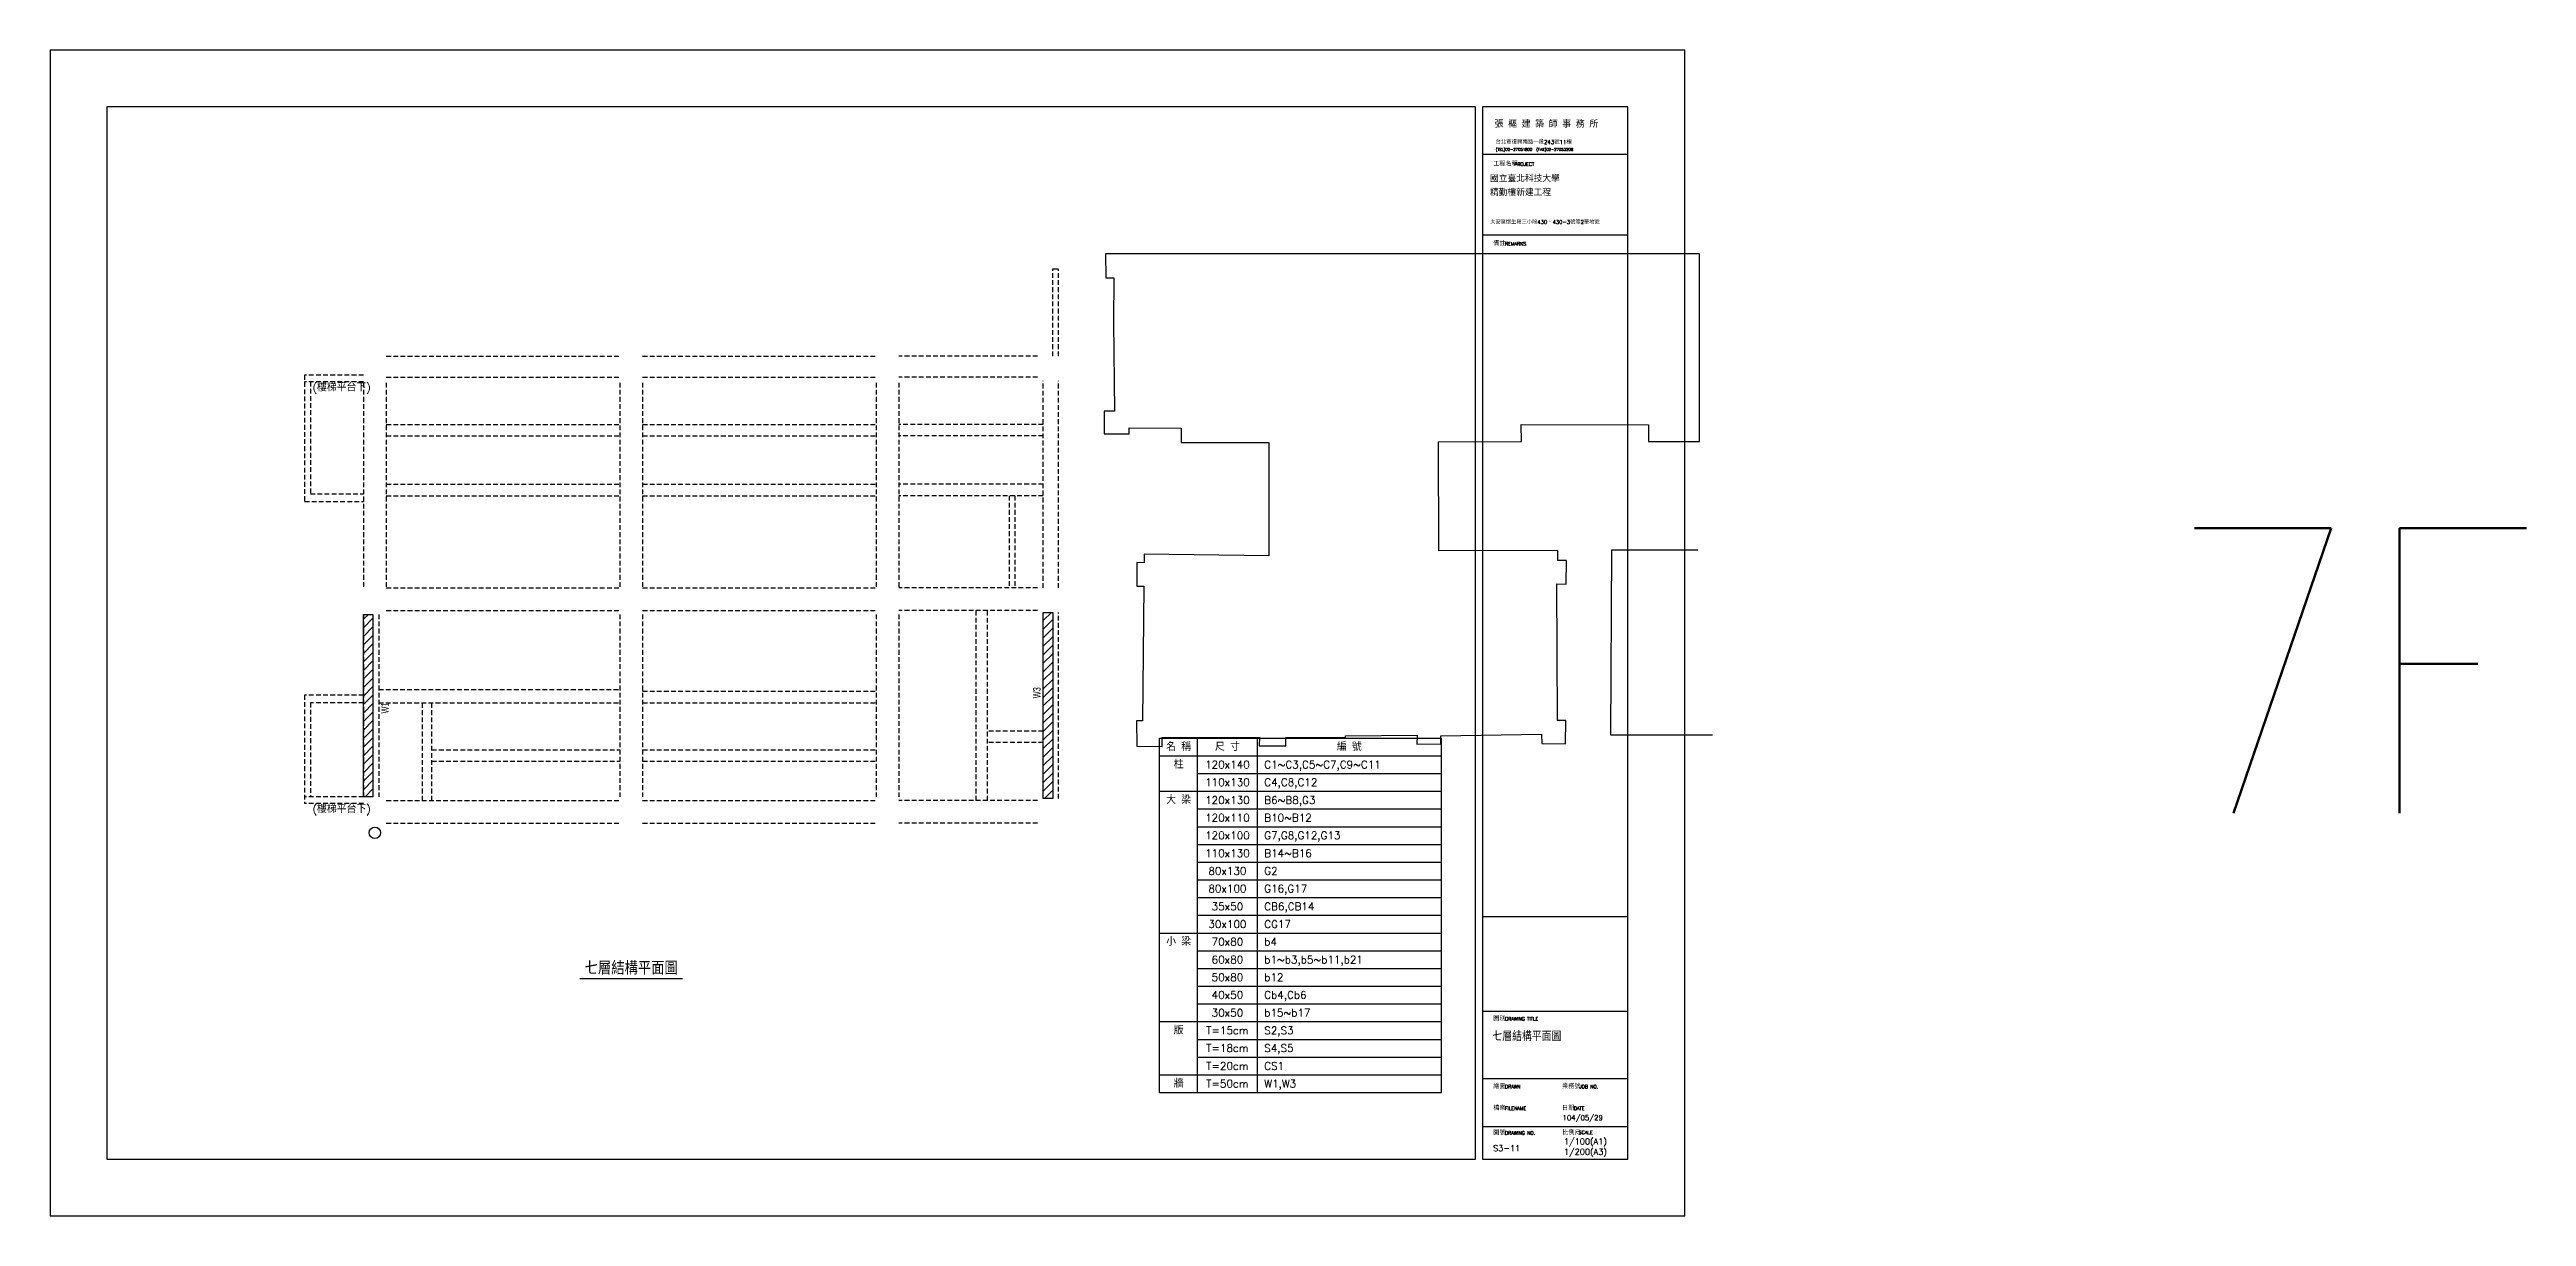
# Model space of a CAD drawing. Header units: millimetres. Extents: x -6716 to 14417, y -6142 to 137521.
# Drawn here: x -2 to 13042, y 55258 to 61403 of the extents above; entities that cross this region are included whole.
import ezdxf
from ezdxf.enums import TextEntityAlignment as Align

# ---------------------------------------------------------------- set-up
doc = ezdxf.new("R2010")
doc.units = ezdxf.units.MM
doc.header["$LTSCALE"] = 100
doc.linetypes.add('HIDDEN', pattern=[0.375, 0.25, -0.125])
for name, color, linetype in [('0-BEAM01', 4, 'HIDDEN'), ('0-BEAM02', 241, 'HIDDEN'), ('0-HATCH', 9, 'Continuous'), ('0-NOTES', 7, 'Continuous'), ('0-TEXT01', 4, 'Continuous'), ('0-TEXTN', 4, 'Continuous'), ('0-TEXTW', 3, 'Continuous'), ('0-WALL', 7, 'HIDDEN'), ('0-施工圖框$0$TEXT-圖框', 3, 'Continuous'), ('0-施工圖框$0$圖框', 7, 'Continuous'), ('CTEXT', 7, 'Continuous'), ('TEXT-標題', 3, 'Continuous'), ('TITLE', 7, 'Continuous')]:
    doc.layers.add(name, color=color, linetype=linetype)
doc.layers.add('RA-Floor-Origin', color=3, linetype='Continuous', lineweight=30)
doc.layers.add('RA-Floor.BoundingBox', color=55, linetype='Continuous', lineweight=20)
doc.layers.add('鄰房', color=2, linetype='Continuous', plot=False)
doc.styles.add('0-施工圖框$0$TXT', font='romans.shx', dxfattribs={"bigfont": 'chineset.shx'})
doc.styles.add('3-AUCAD', font='aucad.shx', dxfattribs={"width": 0.67, "height": 30, "bigfont": 'single.shx'})
doc.styles.add('CHINA', font='romans.shx', dxfattribs={"width": 0.8, "bigfont": 'china.shx'})

msp = doc.modelspace()

# ---------------------------------------------------------------- texts
at = {"color": 2, "lineweight": 25, "style": 'CHINA', "width": 0.8}
msp.add_text('7F', height=1500, dxfattribs=at).set_placement((13094, 57382), align=Align.RIGHT)
at = {"layer": '0-TEXT01', "style": '0-施工圖框$0$TXT'}
for p in [(1382, 59603), (1382, 57383)]:
    msp.add_text('(樓梯平台下)', height=40, dxfattribs=at).set_placement(p)
at = {"layer": '0-TEXTN', "style": '0-施工圖框$0$TXT'}
for s, p in [('名 稱', (5944, 57730)), ('柱', (5944, 57637)), ('尺 寸', (6201, 57730)), ('編 號', (6843, 57730)), ('120x140', (6201, 57637)), ('110x130', (6201, 57544)), ('大 梁', (5944, 57450)), ('120x130', (6201, 57450)), ('120x110', (6201, 57357)), ('120x100', (6201, 57264)), ('110x130', (6201, 57170)), ('80x130', (6201, 57077)), ('80x100', (6201, 56984)), ('35x50', (6201, 56890)), ('30x100', (6201, 56797)), ('小 梁', (5944, 56704)), ('70x80', (6201, 56704)), ('60x80', (6201, 56610)), ('50x80', (6201, 56517)), ('40x50', (6201, 56424)), ('版', (5944, 56237)), ('T=15cm', (6201, 56237)), ('30x50', (6201, 56330)), ('T=18cm', (6201, 56144)), ('牆', (5944, 55957)), ('T=20cm', (6201, 56050)), ('T=50cm', (6201, 55957))]:
    msp.add_text(s, height=40, dxfattribs=at).set_placement(p, align=Align.MIDDLE_CENTER)
for s, p in [('C1~C3,C5~C7,C9~C11', (6395, 57617)), ('C4,C8,C12', (6395, 57524)), ('B6~B8,G3', (6395, 57430)), ('G7,G8,G12,G13', (6395, 57244)), ('B10~B12', (6395, 57337)), ('B14~B16', (6395, 57150)), ('G2', (6395, 57057)), ('G16,G17', (6395, 56964)), ('CB6,CB14', (6395, 56870)), ('CG17', (6395, 56777)), ('b4', (6395, 56684)), ('b1~b3,b5~b11,b21', (6395, 56590)), ('b12', (6395, 56497)), ('Cb4,Cb6', (6395, 56404)), ('S2,S3', (6395, 56217)), ('b15~b17', (6395, 56310)), ('S4,S5', (6395, 56124)), ('W1,W3', (6395, 55937)), ('CS1', (6395, 56030))]:
    msp.add_text(s, height=40, dxfattribs=at).set_placement(p)
at = {"layer": '0-TEXTW', "style": '3-AUCAD', "width": 0.67}
for s, p in [('W1', (1784, 57906)), ('W3', (5217, 57986))]:
    msp.add_text(s, height=40, rotation=90, dxfattribs=at).set_placement(p)
at = {"layer": '0-施工圖框$0$TEXT-圖框', "color": 3, "style": '0-施工圖框$0$TXT'}
msp.add_text('104/05/29', height=26.9, dxfattribs=at).set_placement((7966, 55764))
at = {"layer": '0-施工圖框$0$圖框', "color": 4, "style": '0-施工圖框$0$TXT'}
for s, height, p in [('張 樞 建 築 師 事 務 所', 35, (7608, 60992)), ('台北市復興南路一段243號11樓', 21, (7613, 60905)), ('工程名稱', 24, (7601, 60789)), ('(TEL)02-27051800  (FAX)02-27053208', 14.7, (7614, 60869)), ('PROJECT', 18, (7712, 60790)), ('備註', 24, (7601, 60370)), ('REMARKS', 18, (7663, 60371)), ('圖別', 24, (7601, 56288)), ('DRAWING TITLE', 18, (7663, 56289)), ('繪圖', 24, (7601, 55931)), ('檔案', 24, (7601, 55817)), ('DRAWN', 18, (7663, 55932)), ('FILENAME', 18, (7663, 55818)), ('業務號', 24, (7963, 55931)), ('日期', 24, (7963, 55817)), ('DATE', 18, (8025, 55818)), ('JOB NO.', 18, (8054, 55932)), ('圖號', 24, (7601, 55687)), ('DRAWING NO.', 18, (7663, 55688)), ('比例尺', 24, (7964, 55687)), ('SCALE', 18, (8051, 55691))]:
    msp.add_text(s, height=height, dxfattribs=at).set_placement(p)
at = {"layer": '0-施工圖框$0$圖框', "color": 3, "style": '0-施工圖框$0$TXT'}
for s, height, p in [('精勤樓新建工程', 34, (7584, 60632)), ('國立臺北科技大學', 34, (7584, 60705)), ('大安區懷生段三小段430、430-3號等2筆地號', 20.41, (7585, 60484))]:
    msp.add_text(s, height=height, dxfattribs=at).set_placement(p)
at = {"layer": 'CTEXT', "style": '0-施工圖框$0$TXT'}
msp.add_text('七層結構平面圖', height=70, dxfattribs=at).set_placement((3061, 56531), align=Align.CENTER)
at = {"layer": 'TEXT-標題', "ltscale": 200, "style": '0-施工圖框$0$TXT'}
for s, height, p in [('七層結構平面圖', 45, (7597, 56182)), ('S3-11', 31.5, (7600, 55601)), ('1/100(A1)', 31.5, (7973, 55637)), ('1/200(A3)', 31.5, (7973, 55582))]:
    msp.add_text(s, height=height, dxfattribs=at).set_placement(p)

# ---------------------------------------------------------------- hatches: boundary and pattern name
at = {"layer": '0-HATCH'}
h = msp.add_hatch(dxfattribs=at)
h.set_pattern_fill('ANSI31', color=256, scale=10, style=0)
h.set_pattern_definition([(45, (0.0002, -44591.005), (-22.45064, 22.45064), [])])
h.paths.add_polyline_path([(1701, 57468), (1651, 57468), (1651, 58428), (1701, 58428)])
h = msp.add_hatch(dxfattribs=at)
h.set_pattern_fill('ANSI31', color=256, scale=10, style=0)
h.set_pattern_definition([(45, (-30, -44571.005), (-22.45064, 22.45064), [])])
h.paths.add_polyline_path([(5281, 57458), (5231, 57458), (5231, 58438), (5281, 58438)])

# ---------------------------------------------------------------- linework, layer by layer
at = {"layer": '0-BEAM01'}
for p, q in [((5281, 59788), (5281, 60248)), ((5281, 60248), (5311, 60248)), ((5311, 59788), (5311, 60248)), ((1771, 59788), (3001, 59788)), ((3121, 59788), (4351, 59788)), ((5201, 59788), (4471, 59788)), ((1651, 59688), (1341, 59688)), ((1651, 59653), (1341, 59653)), ((1651, 59648), (1651, 58568)), ((1771, 59678), (3001, 59678)), ((1771, 59648), (1771, 58568)), ((3001, 59648), (3001, 58568)), ((3121, 59678), (4351, 59678)), ((3121, 59648), (3121, 58568)), ((4351, 59648), (4351, 58568)), ((5201, 59678), (4471, 59678)), ((4471, 59648), (4471, 58568)), ((5231, 58568), (5231, 59658)), ((5311, 58568), (5311, 59658)), ((1771, 58568), (3001, 58568)), ((1771, 58448), (3001, 58448)), ((3121, 58568), (4351, 58568)), ((3121, 58448), (4351, 58448)), ((5201, 58568), (4471, 58568)), ((5201, 58448), (4471, 58448)), ((1651, 58428), (1651, 57468)), ((1731, 58428), (1731, 57468)), ((3001, 58428), (3001, 57468)), ((3121, 58428), (3121, 57468)), ((4351, 58428), (4351, 57468)), ((4471, 58428), (4471, 57468)), ((5231, 57458), (5231, 58438)), ((5311, 57458), (5311, 58438)), ((1651, 57468), (1341, 57468)), ((1651, 57433), (1341, 57433)), ((1771, 57448), (3001, 57448)), ((3121, 57448), (4351, 57448)), ((5201, 57448), (4471, 57448)), ((1771, 57328), (3001, 57328)), ((3121, 57328), (4351, 57328)), ((5201, 57328), (4471, 57328))]:
    msp.add_line(p, q, dxfattribs=at)
at = {"layer": '0-BEAM02'}
for p, q in [((1341, 59688), (1341, 59023)), ((1371, 59653), (1371, 59063)), ((1771, 59428), (3001, 59428)), ((1771, 59368), (3001, 59368)), ((3121, 59428), (4351, 59428)), ((3121, 59368), (4351, 59368)), ((5231, 59428), (4471, 59428)), ((5231, 59368), (4471, 59368)), ((1771, 59113), (3001, 59113)), ((3121, 59113), (4351, 59113)), ((5231, 59113), (4471, 59113)), ((1341, 59023), (1651, 59023)), ((1371, 59063), (1651, 59063)), ((1771, 59053), (3001, 59053)), ((3121, 59053), (4351, 59053)), ((5231, 59053), (4471, 59053)), ((5051, 59053), (5051, 58568)), ((5081, 59053), (5081, 58568)), ((4876, 58448), (4876, 57448)), ((4936, 58448), (4936, 57448)), ((1651, 58003), (1341, 58003)), ((1341, 58003), (1341, 57433)), ((1371, 57963), (1371, 57468)), ((1651, 57963), (1371, 57963)), ((1731, 58033), (3001, 58033)), ((1731, 57963), (3001, 57963)), ((1961, 57448), (1961, 57963)), ((2011, 57448), (2011, 57963)), ((3121, 58023), (4351, 58023)), ((3121, 57963), (4351, 57963)), ((5231, 57813), (4936, 57813)), ((2011, 57715), (3001, 57715)), ((3121, 57715), (4351, 57715)), ((5231, 57753), (4936, 57753)), ((2011, 57655), (3001, 57655)), ((3121, 57655), (4351, 57655))]:
    msp.add_line(p, q, dxfattribs=at)
at = {"layer": '0-NOTES'}
for p, q in [((5844, 55910), (5844, 57777)), ((5844, 57777), (7328, 57777)), ((5844, 57684), (7328, 57684)), ((6043, 55910), (6043, 57777)), ((6359, 55910), (6359, 57777)), ((7328, 55910), (7328, 57777)), ((5844, 57497), (7328, 57497)), ((5844, 56750), (7328, 56750)), ((5844, 56284), (7328, 56284)), ((5844, 56004), (7328, 56004)), ((5844, 55910), (7328, 55910))]:
    msp.add_line(p, q, dxfattribs=at)
at = {"layer": '0-NOTES', "color": 3}
for p, q in [((6043, 57590), (7328, 57590)), ((6043, 57404), (7328, 57404)), ((6043, 57310), (7328, 57310)), ((6043, 57217), (7328, 57217)), ((6043, 57124), (7328, 57124)), ((6043, 57030), (7328, 57030)), ((6043, 56937), (7328, 56937)), ((6043, 56844), (7328, 56844)), ((6043, 56657), (7328, 56657)), ((6043, 56564), (7328, 56564)), ((6043, 56470), (7328, 56470)), ((6043, 56377), (7328, 56377)), ((6043, 56190), (7328, 56190)), ((6043, 56097), (7328, 56097))]:
    msp.add_line(p, q, dxfattribs=at)
at = {"layer": '0-WALL', "color": 40, "linetype": 'Continuous'}
for points in [[(1701, 57468), (1651, 57468), (1651, 58428), (1701, 58428)], [(5281, 57458), (5231, 57458), (5231, 58438), (5281, 58438)]]:
    msp.add_lwpolyline(points, close=True, dxfattribs=at)
at = {"layer": '0-施工圖框$0$圖框', "color": 1}
for p, q in [((8310, 61100), (7544, 61100)), ((7544, 61100), (7544, 56836)), ((8310, 56836), (8310, 61100)), ((8310, 60850), (7544, 60850)), ((8310, 60425), (7544, 60425)), ((7544, 56836), (7544, 55560)), ((8310, 56836), (7544, 56836)), ((8310, 55560), (8310, 56836)), ((8310, 56336), (7544, 56336)), ((8310, 55983), (7544, 55983)), ((8310, 55729), (7544, 55729)), ((7544, 55560), (8310, 55560))]:
    msp.add_line(p, q, dxfattribs=at)
at = {"layer": 'Defpoints'}
for points in [[(0, 55260), (8610, 55260), (8610, 61400), (0, 61400)], [(300, 55560), (7508, 55560), (7508, 61100), (300, 61100)]]:
    msp.add_lwpolyline(points, close=True, dxfattribs=at)
at = {"layer": 'RA-Floor-Origin'}
msp.add_circle((1711, 57278), 30, dxfattribs=at)
at = {"layer": 'RA-Floor.BoundingBox', "const_width": 5}
msp.add_lwpolyline([(0, 61400), (8610, 61400), (8610, 55260), (0, 55260)], close=True, dxfattribs=at)
at = {"layer": 'TITLE', "color": 1}
msp.add_line((2791, 56511), (3331, 56511), dxfattribs=at)
at = {"layer": '鄰房', "color": 8}
for p, q in [((5559, 60327), (5560, 60200)), ((8687, 60327), (5559, 60327)), ((8687, 59339), (8687, 60327)), ((5560, 60200), (5602, 60200)), ((5602, 60200), (5601, 59965)), ((5601, 59965), (5606, 59498)), ((5552, 59499), (5551, 59379)), ((5606, 59498), (5552, 59499)), ((5551, 59379), (5684, 59378)), ((5684, 59378), (5684, 59411)), ((5684, 59411), (5958, 59409)), ((5958, 59409), (5958, 59333)), ((7749, 59338), (7748, 59428)), ((7748, 59428), (8418, 59427)), ((8418, 59427), (8419, 59339)), ((5958, 59333), (6419, 59334)), ((6419, 59334), (6419, 58737)), ((7312, 59336), (7749, 59338)), ((7314, 58763), (7312, 59336)), ((8419, 59339), (8687, 59339)), ((6419, 58737), (5762, 58746)), ((5762, 58746), (5762, 58700)), ((7941, 58765), (7314, 58763)), ((7941, 58711), (7941, 58765)), ((7987, 58711), (7941, 58711)), ((7985, 58588), (7987, 58711)), ((8223, 58766), (8218, 57794)), ((8679, 58767), (8223, 58766)), ((5762, 58700), (5723, 58701)), ((5723, 58701), (5723, 58576)), ((5723, 58576), (5761, 58576)), ((5761, 58576), (5754, 57868)), ((7940, 57870), (7936, 58589)), ((7936, 58589), (7985, 58588)), ((5754, 57868), (5722, 57868)), ((5722, 57868), (5723, 57734)), ((6823, 57789), (7201, 57792)), ((6823, 57780), (6823, 57789)), ((7201, 57792), (7199, 57744)), ((7324, 57789), (7855, 57797)), ((7855, 57797), (7856, 57748)), ((7983, 57870), (7940, 57870)), ((7982, 57747), (7983, 57870)), ((8218, 57794), (8755, 57793)), ((5723, 57734), (5857, 57732)), ((5857, 57732), (5857, 57779)), ((5857, 57779), (6369, 57779)), ((6369, 57779), (6368, 57735)), ((6368, 57735), (6508, 57735)), ((6508, 57735), (6508, 57780)), ((6508, 57780), (6823, 57780)), ((7199, 57744), (7324, 57747)), ((7324, 57747), (7324, 57789)), ((7856, 57748), (7982, 57747))]:
    msp.add_line(p, q, dxfattribs=at)

msp.set_redraw_order([(e.dxf.handle, doc.entitydb.next_handle()) for e in msp.query("TEXT MTEXT ATTDEF DIMENSION ARC_DIMENSION")])  # texts and dimensions are drawn at this point

doc.saveas('drawing.dxf')
